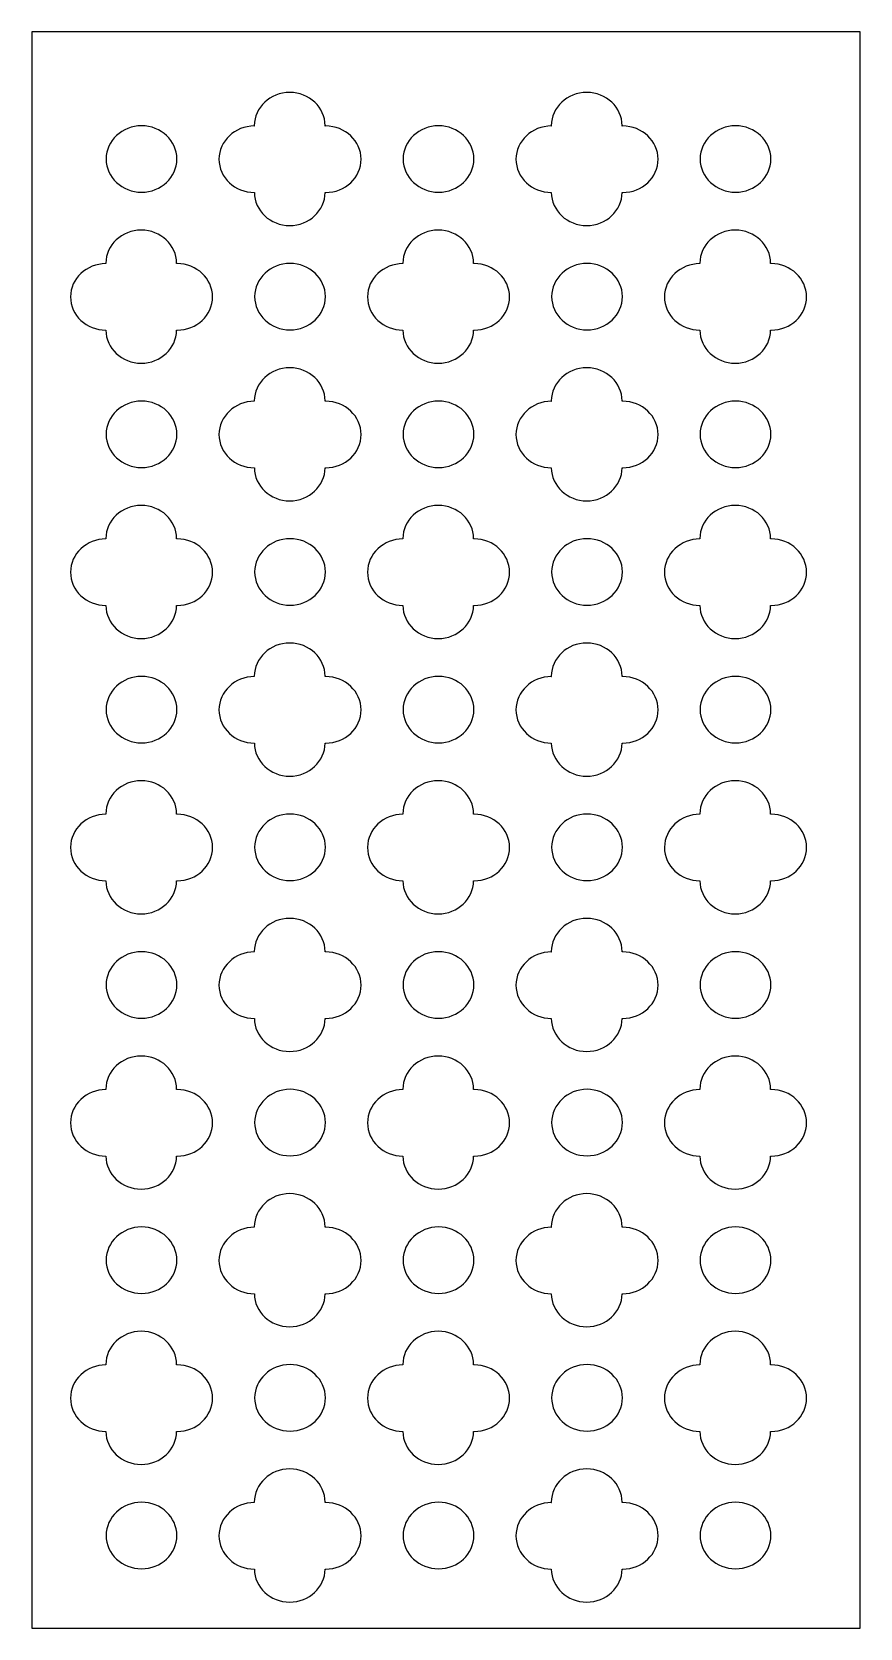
# Model space of a CAD drawing. Header units: centimetres. Extents: x -14.3 to -8.1, y -2.9 to 9.
import ezdxf

# ---------------------------------------------------------------- set-up
doc = ezdxf.new("R2010")
doc.units = ezdxf.units.CM
doc.header["$MEASUREMENT"] = 0
doc.layers.add('layer 1', color=7, linetype='Continuous')

msp = doc.modelspace()

# ---------------------------------------------------------------- linework, layer by layer
at = {"layer": 'layer 1'}
for points, knots in [([(-14.31586, 9.00077), (-14.31586, 9.00077), (-8.13449, 9.00077), (-8.13449, 9.00077), (-8.13449, 9.00077), (-8.13449, 5.02672), (-8.13449, 1.05266), (-8.13449, -2.9214), (-8.13449, -2.9214), (-8.13449, -2.9214), (-14.31586, -2.9214), (-14.31586, -2.9214), (-14.31586, -2.9214), (-14.31586, 1.05266), (-14.31586, 5.02672), (-14.31586, 9.00077)], [0, 0, 0, 0, 0.2, 0.2, 0.2, 0.2, 0.4, 0.4, 0.4, 0.4, 0.6, 0.6, 0.6, 0.6, 1, 1, 1, 1]), ([(-12.91971, 8.04976), (-12.91971, 8.18646), (-12.80123, 8.29793), (-12.65583, 8.29811), (-12.65583, 8.29811), (-12.65584, 8.29892), (-12.65587, 8.29973), (-12.65587, 8.30054), (-12.65587, 8.30054), (-12.65587, 8.43734), (-12.53721, 8.54889), (-12.39166, 8.54889), (-12.39166, 8.54889), (-12.24621, 8.54889), (-12.12755, 8.43734), (-12.12755, 8.30054), (-12.12755, 8.30054), (-12.12755, 8.29971), (-12.12757, 8.29888), (-12.12758, 8.29806), (-12.12758, 8.29806), (-12.12608, 8.29809), (-12.12459, 8.29811), (-12.12309, 8.29811), (-12.12309, 8.29811), (-11.97764, 8.29811), (-11.85898, 8.18656), (-11.85898, 8.04976), (-11.85898, 8.04976), (-11.85898, 7.91291), (-11.97764, 7.80136), (-12.12309, 7.80136), (-12.12309, 7.80136), (-12.12458, 7.80136), (-12.12607, 7.80139), (-12.12756, 7.80141), (-12.12756, 7.80141), (-12.12839, 7.66521), (-12.24671, 7.55443), (-12.39166, 7.55443), (-12.39166, 7.55443), (-12.53669, 7.55443), (-12.655, 7.66519), (-12.65585, 7.80136), (-12.65585, 7.80136), (-12.80124, 7.80155), (-12.91971, 7.91303), (-12.91971, 8.04976)], [0, 0, 0, 0, 0.07692308, 0.07692308, 0.07692308, 0.07692308, 0.15384615, 0.15384615, 0.15384615, 0.15384615, 0.23076923, 0.23076923, 0.23076923, 0.23076923, 0.30769231, 0.30769231, 0.30769231, 0.30769231, 0.38461538, 0.38461538, 0.38461538, 0.38461538, 0.46153846, 0.46153846, 0.46153846, 0.46153846, 0.53846154, 0.53846154, 0.53846154, 0.53846154, 0.61538462, 0.61538462, 0.61538462, 0.61538462, 0.69230769, 0.69230769, 0.69230769, 0.69230769, 0.76923077, 0.76923077, 0.76923077, 0.76923077, 0.84615385, 0.84615385, 0.84615385, 0.84615385, 1, 1, 1, 1]), ([(-10.70279, 8.04976), (-10.70279, 8.18646), (-10.58432, 8.29793), (-10.43892, 8.29811), (-10.43892, 8.29811), (-10.43893, 8.29892), (-10.43895, 8.29973), (-10.43895, 8.30054), (-10.43895, 8.30054), (-10.43895, 8.43734), (-10.32029, 8.54889), (-10.17474, 8.54889), (-10.17474, 8.54889), (-10.02929, 8.54889), (-9.91063, 8.43734), (-9.91063, 8.30054), (-9.91063, 8.30054), (-9.91063, 8.29971), (-9.91066, 8.29888), (-9.91066, 8.29806), (-9.91066, 8.29806), (-9.90917, 8.29809), (-9.90767, 8.29811), (-9.90617, 8.29811), (-9.90617, 8.29811), (-9.76072, 8.29811), (-9.64206, 8.18656), (-9.64206, 8.04976), (-9.64206, 8.04976), (-9.64206, 7.91291), (-9.76072, 7.80136), (-9.90617, 7.80136), (-9.90617, 7.80136), (-9.90767, 7.80136), (-9.90916, 7.80139), (-9.91065, 7.80141), (-9.91065, 7.80141), (-9.91147, 7.66521), (-10.0298, 7.55443), (-10.17474, 7.55443), (-10.17474, 7.55443), (-10.31977, 7.55443), (-10.43808, 7.66519), (-10.43893, 7.80136), (-10.43893, 7.80136), (-10.58432, 7.80155), (-10.70279, 7.91303), (-10.70279, 8.04976)], [0, 0, 0, 0, 0.07692308, 0.07692308, 0.07692308, 0.07692308, 0.15384615, 0.15384615, 0.15384615, 0.15384615, 0.23076923, 0.23076923, 0.23076923, 0.23076923, 0.30769231, 0.30769231, 0.30769231, 0.30769231, 0.38461538, 0.38461538, 0.38461538, 0.38461538, 0.46153846, 0.46153846, 0.46153846, 0.46153846, 0.53846154, 0.53846154, 0.53846154, 0.53846154, 0.61538462, 0.61538462, 0.61538462, 0.61538462, 0.69230769, 0.69230769, 0.69230769, 0.69230769, 0.76923077, 0.76923077, 0.76923077, 0.76923077, 0.84615385, 0.84615385, 0.84615385, 0.84615385, 1, 1, 1, 1]), ([(-13.76196, 8.05169), (-13.76196, 8.18849), (-13.6433, 8.30004), (-13.49775, 8.30004), (-13.49775, 8.30004), (-13.3523, 8.30004), (-13.23364, 8.18849), (-13.23364, 8.05169), (-13.23364, 8.05169), (-13.23364, 7.91484), (-13.3523, 7.80329), (-13.49775, 7.80329), (-13.49775, 7.80329), (-13.6433, 7.80329), (-13.76196, 7.91484), (-13.76196, 8.05169)], [0, 0, 0, 0, 0.2, 0.2, 0.2, 0.2, 0.4, 0.4, 0.4, 0.4, 0.6, 0.6, 0.6, 0.6, 1, 1, 1, 1]), ([(-11.54504, 8.05169), (-11.54504, 8.18849), (-11.42638, 8.30004), (-11.28083, 8.30004), (-11.28083, 8.30004), (-11.13538, 8.30004), (-11.01672, 8.18849), (-11.01672, 8.05169), (-11.01672, 8.05169), (-11.01672, 7.91484), (-11.13538, 7.80329), (-11.28083, 7.80329), (-11.28083, 7.80329), (-11.42638, 7.80329), (-11.54504, 7.91484), (-11.54504, 8.05169)], [0, 0, 0, 0, 0.2, 0.2, 0.2, 0.2, 0.4, 0.4, 0.4, 0.4, 0.6, 0.6, 0.6, 0.6, 1, 1, 1, 1]), ([(-9.32813, 8.05169), (-9.32813, 8.18849), (-9.20947, 8.30004), (-9.06391, 8.30004), (-9.06391, 8.30004), (-8.91847, 8.30004), (-8.7998, 8.18849), (-8.7998, 8.05169), (-8.7998, 8.05169), (-8.7998, 7.91484), (-8.91847, 7.80329), (-9.06391, 7.80329), (-9.06391, 7.80329), (-9.20947, 7.80329), (-9.32813, 7.91484), (-9.32813, 8.05169)], [0, 0, 0, 0, 0.2, 0.2, 0.2, 0.2, 0.4, 0.4, 0.4, 0.4, 0.6, 0.6, 0.6, 0.6, 1, 1, 1, 1]), ([(-14.02816, 7.02157), (-14.02816, 7.15826), (-13.90969, 7.26974), (-13.76429, 7.26992), (-13.76429, 7.26992), (-13.7643, 7.27073), (-13.76433, 7.27154), (-13.76433, 7.27235), (-13.76433, 7.27235), (-13.76433, 7.40915), (-13.64567, 7.5207), (-13.50012, 7.5207), (-13.50012, 7.5207), (-13.35467, 7.5207), (-13.23601, 7.40915), (-13.23601, 7.27235), (-13.23601, 7.27235), (-13.23601, 7.27152), (-13.23603, 7.27069), (-13.23604, 7.26987), (-13.23604, 7.26987), (-13.23454, 7.26989), (-13.23305, 7.26992), (-13.23155, 7.26992), (-13.23155, 7.26992), (-13.0861, 7.26992), (-12.96744, 7.15837), (-12.96744, 7.02157), (-12.96744, 7.02157), (-12.96744, 6.88472), (-13.0861, 6.77316), (-13.23155, 6.77316), (-13.23155, 6.77316), (-13.23304, 6.77316), (-13.23453, 6.7732), (-13.23602, 6.77322), (-13.23602, 6.77322), (-13.23685, 6.63702), (-13.35517, 6.52624), (-13.50012, 6.52624), (-13.50012, 6.52624), (-13.64514, 6.52624), (-13.76346, 6.63699), (-13.76431, 6.77317), (-13.76431, 6.77317), (-13.9097, 6.77335), (-14.02816, 6.88483), (-14.02816, 7.02157)], [0, 0, 0, 0, 0.07692308, 0.07692308, 0.07692308, 0.07692308, 0.15384615, 0.15384615, 0.15384615, 0.15384615, 0.23076923, 0.23076923, 0.23076923, 0.23076923, 0.30769231, 0.30769231, 0.30769231, 0.30769231, 0.38461538, 0.38461538, 0.38461538, 0.38461538, 0.46153846, 0.46153846, 0.46153846, 0.46153846, 0.53846154, 0.53846154, 0.53846154, 0.53846154, 0.61538462, 0.61538462, 0.61538462, 0.61538462, 0.69230769, 0.69230769, 0.69230769, 0.69230769, 0.76923077, 0.76923077, 0.76923077, 0.76923077, 0.84615385, 0.84615385, 0.84615385, 0.84615385, 1, 1, 1, 1]), ([(-11.81125, 7.02157), (-11.81125, 7.15826), (-11.69277, 7.26974), (-11.54738, 7.26992), (-11.54738, 7.26992), (-11.54738, 7.27073), (-11.54741, 7.27154), (-11.54741, 7.27235), (-11.54741, 7.27235), (-11.54741, 7.40915), (-11.42875, 7.5207), (-11.2832, 7.5207), (-11.2832, 7.5207), (-11.13775, 7.5207), (-11.01909, 7.40915), (-11.01909, 7.27235), (-11.01909, 7.27235), (-11.01909, 7.27152), (-11.01912, 7.27069), (-11.01912, 7.26987), (-11.01912, 7.26987), (-11.01762, 7.26989), (-11.01613, 7.26992), (-11.01463, 7.26992), (-11.01463, 7.26992), (-10.86918, 7.26992), (-10.75052, 7.15837), (-10.75052, 7.02157), (-10.75052, 7.02157), (-10.75052, 6.88472), (-10.86918, 6.77316), (-11.01463, 6.77316), (-11.01463, 6.77316), (-11.01613, 6.77316), (-11.01762, 6.7732), (-11.01911, 6.77322), (-11.01911, 6.77322), (-11.01993, 6.63702), (-11.13826, 6.52624), (-11.2832, 6.52624), (-11.2832, 6.52624), (-11.42823, 6.52624), (-11.54654, 6.63699), (-11.54739, 6.77317), (-11.54739, 6.77317), (-11.69278, 6.77335), (-11.81125, 6.88483), (-11.81125, 7.02157)], [0, 0, 0, 0, 0.07692308, 0.07692308, 0.07692308, 0.07692308, 0.15384615, 0.15384615, 0.15384615, 0.15384615, 0.23076923, 0.23076923, 0.23076923, 0.23076923, 0.30769231, 0.30769231, 0.30769231, 0.30769231, 0.38461538, 0.38461538, 0.38461538, 0.38461538, 0.46153846, 0.46153846, 0.46153846, 0.46153846, 0.53846154, 0.53846154, 0.53846154, 0.53846154, 0.61538462, 0.61538462, 0.61538462, 0.61538462, 0.69230769, 0.69230769, 0.69230769, 0.69230769, 0.76923077, 0.76923077, 0.76923077, 0.76923077, 0.84615385, 0.84615385, 0.84615385, 0.84615385, 1, 1, 1, 1]), ([(-9.59433, 7.02157), (-9.59433, 7.15826), (-9.47586, 7.26974), (-9.33046, 7.26992), (-9.33046, 7.26992), (-9.33047, 7.27073), (-9.3305, 7.27154), (-9.3305, 7.27235), (-9.3305, 7.27235), (-9.3305, 7.40915), (-9.21183, 7.5207), (-9.06628, 7.5207), (-9.06628, 7.5207), (-8.92083, 7.5207), (-8.80217, 7.40915), (-8.80217, 7.27235), (-8.80217, 7.27235), (-8.80217, 7.27152), (-8.8022, 7.27069), (-8.80221, 7.26987), (-8.80221, 7.26987), (-8.80071, 7.26989), (-8.79922, 7.26992), (-8.79771, 7.26992), (-8.79771, 7.26992), (-8.65227, 7.26992), (-8.53361, 7.15837), (-8.53361, 7.02157), (-8.53361, 7.02157), (-8.53361, 6.88472), (-8.65227, 6.77316), (-8.79771, 6.77316), (-8.79771, 6.77316), (-8.79921, 6.77316), (-8.8007, 6.7732), (-8.80219, 6.77322), (-8.80219, 6.77322), (-8.80301, 6.63702), (-8.92134, 6.52624), (-9.06628, 6.52624), (-9.06628, 6.52624), (-9.21131, 6.52624), (-9.32962, 6.63699), (-9.33047, 6.77317), (-9.33047, 6.77317), (-9.47586, 6.77335), (-9.59433, 6.88483), (-9.59433, 7.02157)], [0, 0, 0, 0, 0.07692308, 0.07692308, 0.07692308, 0.07692308, 0.15384615, 0.15384615, 0.15384615, 0.15384615, 0.23076923, 0.23076923, 0.23076923, 0.23076923, 0.30769231, 0.30769231, 0.30769231, 0.30769231, 0.38461538, 0.38461538, 0.38461538, 0.38461538, 0.46153846, 0.46153846, 0.46153846, 0.46153846, 0.53846154, 0.53846154, 0.53846154, 0.53846154, 0.61538462, 0.61538462, 0.61538462, 0.61538462, 0.69230769, 0.69230769, 0.69230769, 0.69230769, 0.76923077, 0.76923077, 0.76923077, 0.76923077, 0.84615385, 0.84615385, 0.84615385, 0.84615385, 1, 1, 1, 1]), ([(-12.6535, 7.0235), (-12.6535, 7.1603), (-12.53484, 7.27185), (-12.38929, 7.27185), (-12.38929, 7.27185), (-12.24384, 7.27185), (-12.12518, 7.1603), (-12.12518, 7.0235), (-12.12518, 7.0235), (-12.12518, 6.88665), (-12.24384, 6.77509), (-12.38929, 6.77509), (-12.38929, 6.77509), (-12.53484, 6.77509), (-12.6535, 6.88665), (-12.6535, 7.0235)], [0, 0, 0, 0, 0.2, 0.2, 0.2, 0.2, 0.4, 0.4, 0.4, 0.4, 0.6, 0.6, 0.6, 0.6, 1, 1, 1, 1]), ([(-10.43659, 7.0235), (-10.43659, 7.1603), (-10.31792, 7.27185), (-10.17237, 7.27185), (-10.17237, 7.27185), (-10.02692, 7.27185), (-9.90826, 7.1603), (-9.90826, 7.0235), (-9.90826, 7.0235), (-9.90826, 6.88665), (-10.02692, 6.77509), (-10.17237, 6.77509), (-10.17237, 6.77509), (-10.31792, 6.77509), (-10.43659, 6.88665), (-10.43659, 7.0235)], [0, 0, 0, 0, 0.2, 0.2, 0.2, 0.2, 0.4, 0.4, 0.4, 0.4, 0.6, 0.6, 0.6, 0.6, 1, 1, 1, 1]), ([(-12.91971, 5.99338), (-12.91971, 6.13007), (-12.80123, 6.24154), (-12.65583, 6.24172), (-12.65583, 6.24172), (-12.65584, 6.24253), (-12.65587, 6.24335), (-12.65587, 6.24415), (-12.65587, 6.24415), (-12.65587, 6.38096), (-12.53721, 6.49251), (-12.39166, 6.49251), (-12.39166, 6.49251), (-12.24621, 6.49251), (-12.12755, 6.38096), (-12.12755, 6.24415), (-12.12755, 6.24415), (-12.12755, 6.24332), (-12.12757, 6.24251), (-12.12758, 6.24168), (-12.12758, 6.24168), (-12.12608, 6.2417), (-12.12459, 6.24173), (-12.12309, 6.24173), (-12.12309, 6.24173), (-11.97764, 6.24173), (-11.85898, 6.13018), (-11.85898, 5.99338), (-11.85898, 5.99338), (-11.85898, 5.85652), (-11.97764, 5.74497), (-12.12309, 5.74497), (-12.12309, 5.74497), (-12.12458, 5.74497), (-12.12607, 5.745), (-12.12756, 5.74503), (-12.12756, 5.74503), (-12.12839, 5.60883), (-12.24671, 5.49804), (-12.39166, 5.49804), (-12.39166, 5.49804), (-12.53669, 5.49804), (-12.655, 5.6088), (-12.65585, 5.74498), (-12.65585, 5.74498), (-12.80124, 5.74516), (-12.91971, 5.85664), (-12.91971, 5.99338)], [0, 0, 0, 0, 0.07692308, 0.07692308, 0.07692308, 0.07692308, 0.15384615, 0.15384615, 0.15384615, 0.15384615, 0.23076923, 0.23076923, 0.23076923, 0.23076923, 0.30769231, 0.30769231, 0.30769231, 0.30769231, 0.38461538, 0.38461538, 0.38461538, 0.38461538, 0.46153846, 0.46153846, 0.46153846, 0.46153846, 0.53846154, 0.53846154, 0.53846154, 0.53846154, 0.61538462, 0.61538462, 0.61538462, 0.61538462, 0.69230769, 0.69230769, 0.69230769, 0.69230769, 0.76923077, 0.76923077, 0.76923077, 0.76923077, 0.84615385, 0.84615385, 0.84615385, 0.84615385, 1, 1, 1, 1]), ([(-10.70279, 5.99338), (-10.70279, 6.13007), (-10.58432, 6.24154), (-10.43892, 6.24172), (-10.43892, 6.24172), (-10.43893, 6.24253), (-10.43895, 6.24335), (-10.43895, 6.24415), (-10.43895, 6.24415), (-10.43895, 6.38096), (-10.32029, 6.49251), (-10.17474, 6.49251), (-10.17474, 6.49251), (-10.02929, 6.49251), (-9.91063, 6.38096), (-9.91063, 6.24415), (-9.91063, 6.24415), (-9.91063, 6.24332), (-9.91066, 6.24251), (-9.91066, 6.24168), (-9.91066, 6.24168), (-9.90917, 6.2417), (-9.90767, 6.24173), (-9.90617, 6.24173), (-9.90617, 6.24173), (-9.76072, 6.24173), (-9.64206, 6.13018), (-9.64206, 5.99338), (-9.64206, 5.99338), (-9.64206, 5.85652), (-9.76072, 5.74497), (-9.90617, 5.74497), (-9.90617, 5.74497), (-9.90767, 5.74497), (-9.90916, 5.745), (-9.91065, 5.74503), (-9.91065, 5.74503), (-9.91147, 5.60883), (-10.0298, 5.49804), (-10.17474, 5.49804), (-10.17474, 5.49804), (-10.31977, 5.49804), (-10.43808, 5.6088), (-10.43893, 5.74498), (-10.43893, 5.74498), (-10.58432, 5.74516), (-10.70279, 5.85664), (-10.70279, 5.99338)], [0, 0, 0, 0, 0.07692308, 0.07692308, 0.07692308, 0.07692308, 0.15384615, 0.15384615, 0.15384615, 0.15384615, 0.23076923, 0.23076923, 0.23076923, 0.23076923, 0.30769231, 0.30769231, 0.30769231, 0.30769231, 0.38461538, 0.38461538, 0.38461538, 0.38461538, 0.46153846, 0.46153846, 0.46153846, 0.46153846, 0.53846154, 0.53846154, 0.53846154, 0.53846154, 0.61538462, 0.61538462, 0.61538462, 0.61538462, 0.69230769, 0.69230769, 0.69230769, 0.69230769, 0.76923077, 0.76923077, 0.76923077, 0.76923077, 0.84615385, 0.84615385, 0.84615385, 0.84615385, 1, 1, 1, 1]), ([(-13.76196, 5.9953), (-13.76196, 6.13211), (-13.6433, 6.24366), (-13.49775, 6.24366), (-13.49775, 6.24366), (-13.3523, 6.24366), (-13.23364, 6.13211), (-13.23364, 5.9953), (-13.23364, 5.9953), (-13.23364, 5.85845), (-13.3523, 5.7469), (-13.49775, 5.7469), (-13.49775, 5.7469), (-13.6433, 5.7469), (-13.76196, 5.85845), (-13.76196, 5.9953)], [0, 0, 0, 0, 0.2, 0.2, 0.2, 0.2, 0.4, 0.4, 0.4, 0.4, 0.6, 0.6, 0.6, 0.6, 1, 1, 1, 1]), ([(-11.54504, 5.9953), (-11.54504, 6.13211), (-11.42638, 6.24366), (-11.28083, 6.24366), (-11.28083, 6.24366), (-11.13538, 6.24366), (-11.01672, 6.13211), (-11.01672, 5.9953), (-11.01672, 5.9953), (-11.01672, 5.85845), (-11.13538, 5.7469), (-11.28083, 5.7469), (-11.28083, 5.7469), (-11.42638, 5.7469), (-11.54504, 5.85845), (-11.54504, 5.9953)], [0, 0, 0, 0, 0.2, 0.2, 0.2, 0.2, 0.4, 0.4, 0.4, 0.4, 0.6, 0.6, 0.6, 0.6, 1, 1, 1, 1]), ([(-9.32813, 5.9953), (-9.32813, 6.13211), (-9.20947, 6.24366), (-9.06391, 6.24366), (-9.06391, 6.24366), (-8.91847, 6.24366), (-8.7998, 6.13211), (-8.7998, 5.9953), (-8.7998, 5.9953), (-8.7998, 5.85845), (-8.91847, 5.7469), (-9.06391, 5.7469), (-9.06391, 5.7469), (-9.20947, 5.7469), (-9.32813, 5.85845), (-9.32813, 5.9953)], [0, 0, 0, 0, 0.2, 0.2, 0.2, 0.2, 0.4, 0.4, 0.4, 0.4, 0.6, 0.6, 0.6, 0.6, 1, 1, 1, 1]), ([(-14.02816, 4.96518), (-14.02816, 5.10187), (-13.90969, 5.21336), (-13.76429, 5.21353), (-13.76429, 5.21353), (-13.7643, 5.21434), (-13.76433, 5.21515), (-13.76433, 5.21596), (-13.76433, 5.21596), (-13.76433, 5.35276), (-13.64567, 5.46431), (-13.50012, 5.46431), (-13.50012, 5.46431), (-13.35467, 5.46431), (-13.23601, 5.35276), (-13.23601, 5.21596), (-13.23601, 5.21596), (-13.23601, 5.21513), (-13.23603, 5.21431), (-13.23604, 5.21348), (-13.23604, 5.21348), (-13.23454, 5.21351), (-13.23305, 5.21354), (-13.23155, 5.21354), (-13.23155, 5.21354), (-13.0861, 5.21354), (-12.96744, 5.10198), (-12.96744, 4.96518), (-12.96744, 4.96518), (-12.96744, 4.82833), (-13.0861, 4.71678), (-13.23155, 4.71678), (-13.23155, 4.71678), (-13.23304, 4.71678), (-13.23453, 4.71681), (-13.23602, 4.71683), (-13.23602, 4.71683), (-13.23685, 4.58063), (-13.35517, 4.46985), (-13.50012, 4.46985), (-13.50012, 4.46985), (-13.64514, 4.46985), (-13.76346, 4.58061), (-13.76431, 4.71678), (-13.76431, 4.71678), (-13.9097, 4.71697), (-14.02816, 4.82844), (-14.02816, 4.96518)], [0, 0, 0, 0, 0.07692308, 0.07692308, 0.07692308, 0.07692308, 0.15384615, 0.15384615, 0.15384615, 0.15384615, 0.23076923, 0.23076923, 0.23076923, 0.23076923, 0.30769231, 0.30769231, 0.30769231, 0.30769231, 0.38461538, 0.38461538, 0.38461538, 0.38461538, 0.46153846, 0.46153846, 0.46153846, 0.46153846, 0.53846154, 0.53846154, 0.53846154, 0.53846154, 0.61538462, 0.61538462, 0.61538462, 0.61538462, 0.69230769, 0.69230769, 0.69230769, 0.69230769, 0.76923077, 0.76923077, 0.76923077, 0.76923077, 0.84615385, 0.84615385, 0.84615385, 0.84615385, 1, 1, 1, 1]), ([(-11.81125, 4.96518), (-11.81125, 5.10187), (-11.69277, 5.21336), (-11.54738, 5.21353), (-11.54738, 5.21353), (-11.54738, 5.21434), (-11.54741, 5.21515), (-11.54741, 5.21596), (-11.54741, 5.21596), (-11.54741, 5.35276), (-11.42875, 5.46431), (-11.2832, 5.46431), (-11.2832, 5.46431), (-11.13775, 5.46431), (-11.01909, 5.35276), (-11.01909, 5.21596), (-11.01909, 5.21596), (-11.01909, 5.21513), (-11.01912, 5.21431), (-11.01912, 5.21348), (-11.01912, 5.21348), (-11.01762, 5.21351), (-11.01613, 5.21354), (-11.01463, 5.21354), (-11.01463, 5.21354), (-10.86918, 5.21354), (-10.75052, 5.10198), (-10.75052, 4.96518), (-10.75052, 4.96518), (-10.75052, 4.82833), (-10.86918, 4.71678), (-11.01463, 4.71678), (-11.01463, 4.71678), (-11.01613, 4.71678), (-11.01762, 4.71681), (-11.01911, 4.71683), (-11.01911, 4.71683), (-11.01993, 4.58063), (-11.13826, 4.46985), (-11.2832, 4.46985), (-11.2832, 4.46985), (-11.42823, 4.46985), (-11.54654, 4.58061), (-11.54739, 4.71678), (-11.54739, 4.71678), (-11.69278, 4.71697), (-11.81125, 4.82844), (-11.81125, 4.96518)], [0, 0, 0, 0, 0.07692308, 0.07692308, 0.07692308, 0.07692308, 0.15384615, 0.15384615, 0.15384615, 0.15384615, 0.23076923, 0.23076923, 0.23076923, 0.23076923, 0.30769231, 0.30769231, 0.30769231, 0.30769231, 0.38461538, 0.38461538, 0.38461538, 0.38461538, 0.46153846, 0.46153846, 0.46153846, 0.46153846, 0.53846154, 0.53846154, 0.53846154, 0.53846154, 0.61538462, 0.61538462, 0.61538462, 0.61538462, 0.69230769, 0.69230769, 0.69230769, 0.69230769, 0.76923077, 0.76923077, 0.76923077, 0.76923077, 0.84615385, 0.84615385, 0.84615385, 0.84615385, 1, 1, 1, 1]), ([(-9.59433, 4.96518), (-9.59433, 5.10187), (-9.47586, 5.21336), (-9.33046, 5.21353), (-9.33046, 5.21353), (-9.33047, 5.21434), (-9.3305, 5.21515), (-9.3305, 5.21596), (-9.3305, 5.21596), (-9.3305, 5.35276), (-9.21183, 5.46431), (-9.06628, 5.46431), (-9.06628, 5.46431), (-8.92083, 5.46431), (-8.80217, 5.35276), (-8.80217, 5.21596), (-8.80217, 5.21596), (-8.80217, 5.21513), (-8.8022, 5.21431), (-8.80221, 5.21348), (-8.80221, 5.21348), (-8.80071, 5.21351), (-8.79922, 5.21354), (-8.79771, 5.21354), (-8.79771, 5.21354), (-8.65227, 5.21354), (-8.53361, 5.10198), (-8.53361, 4.96518), (-8.53361, 4.96518), (-8.53361, 4.82833), (-8.65227, 4.71678), (-8.79771, 4.71678), (-8.79771, 4.71678), (-8.79921, 4.71678), (-8.8007, 4.71681), (-8.80219, 4.71683), (-8.80219, 4.71683), (-8.80301, 4.58063), (-8.92134, 4.46985), (-9.06628, 4.46985), (-9.06628, 4.46985), (-9.21131, 4.46985), (-9.32962, 4.58061), (-9.33047, 4.71678), (-9.33047, 4.71678), (-9.47586, 4.71697), (-9.59433, 4.82844), (-9.59433, 4.96518)], [0, 0, 0, 0, 0.07692308, 0.07692308, 0.07692308, 0.07692308, 0.15384615, 0.15384615, 0.15384615, 0.15384615, 0.23076923, 0.23076923, 0.23076923, 0.23076923, 0.30769231, 0.30769231, 0.30769231, 0.30769231, 0.38461538, 0.38461538, 0.38461538, 0.38461538, 0.46153846, 0.46153846, 0.46153846, 0.46153846, 0.53846154, 0.53846154, 0.53846154, 0.53846154, 0.61538462, 0.61538462, 0.61538462, 0.61538462, 0.69230769, 0.69230769, 0.69230769, 0.69230769, 0.76923077, 0.76923077, 0.76923077, 0.76923077, 0.84615385, 0.84615385, 0.84615385, 0.84615385, 1, 1, 1, 1]), ([(-12.6535, 4.96711), (-12.6535, 5.10391), (-12.53484, 5.21546), (-12.38929, 5.21546), (-12.38929, 5.21546), (-12.24384, 5.21546), (-12.12518, 5.10391), (-12.12518, 4.96711), (-12.12518, 4.96711), (-12.12518, 4.83026), (-12.24384, 4.71871), (-12.38929, 4.71871), (-12.38929, 4.71871), (-12.53484, 4.71871), (-12.6535, 4.83026), (-12.6535, 4.96711)], [0, 0, 0, 0, 0.2, 0.2, 0.2, 0.2, 0.4, 0.4, 0.4, 0.4, 0.6, 0.6, 0.6, 0.6, 1, 1, 1, 1]), ([(-10.43659, 4.96711), (-10.43659, 5.10391), (-10.31792, 5.21546), (-10.17237, 5.21546), (-10.17237, 5.21546), (-10.02692, 5.21546), (-9.90826, 5.10391), (-9.90826, 4.96711), (-9.90826, 4.96711), (-9.90826, 4.83026), (-10.02692, 4.71871), (-10.17237, 4.71871), (-10.17237, 4.71871), (-10.31792, 4.71871), (-10.43659, 4.83026), (-10.43659, 4.96711)], [0, 0, 0, 0, 0.2, 0.2, 0.2, 0.2, 0.4, 0.4, 0.4, 0.4, 0.6, 0.6, 0.6, 0.6, 1, 1, 1, 1]), ([(-12.91971, 3.93699), (-12.91971, 4.07368), (-12.80123, 4.18516), (-12.65583, 4.18534), (-12.65583, 4.18534), (-12.65584, 4.18615), (-12.65587, 4.18696), (-12.65587, 4.18777), (-12.65587, 4.18777), (-12.65587, 4.32457), (-12.53721, 4.43612), (-12.39166, 4.43612), (-12.39166, 4.43612), (-12.24621, 4.43612), (-12.12755, 4.32457), (-12.12755, 4.18777), (-12.12755, 4.18777), (-12.12755, 4.18694), (-12.12757, 4.18612), (-12.12758, 4.18529), (-12.12758, 4.18529), (-12.12608, 4.18531), (-12.12459, 4.18534), (-12.12309, 4.18534), (-12.12309, 4.18534), (-11.97764, 4.18534), (-11.85898, 4.07379), (-11.85898, 3.93699), (-11.85898, 3.93699), (-11.85898, 3.80014), (-11.97764, 3.68859), (-12.12309, 3.68859), (-12.12309, 3.68859), (-12.12458, 3.68859), (-12.12607, 3.68861), (-12.12756, 3.68864), (-12.12756, 3.68864), (-12.12839, 3.55244), (-12.24671, 3.44166), (-12.39166, 3.44166), (-12.39166, 3.44166), (-12.53669, 3.44166), (-12.655, 3.55241), (-12.65585, 3.68859), (-12.65585, 3.68859), (-12.80124, 3.68877), (-12.91971, 3.80025), (-12.91971, 3.93699)], [0, 0, 0, 0, 0.07692308, 0.07692308, 0.07692308, 0.07692308, 0.15384615, 0.15384615, 0.15384615, 0.15384615, 0.23076923, 0.23076923, 0.23076923, 0.23076923, 0.30769231, 0.30769231, 0.30769231, 0.30769231, 0.38461538, 0.38461538, 0.38461538, 0.38461538, 0.46153846, 0.46153846, 0.46153846, 0.46153846, 0.53846154, 0.53846154, 0.53846154, 0.53846154, 0.61538462, 0.61538462, 0.61538462, 0.61538462, 0.69230769, 0.69230769, 0.69230769, 0.69230769, 0.76923077, 0.76923077, 0.76923077, 0.76923077, 0.84615385, 0.84615385, 0.84615385, 0.84615385, 1, 1, 1, 1]), ([(-10.70279, 3.93699), (-10.70279, 4.07368), (-10.58432, 4.18516), (-10.43892, 4.18534), (-10.43892, 4.18534), (-10.43893, 4.18615), (-10.43895, 4.18696), (-10.43895, 4.18777), (-10.43895, 4.18777), (-10.43895, 4.32457), (-10.32029, 4.43612), (-10.17474, 4.43612), (-10.17474, 4.43612), (-10.02929, 4.43612), (-9.91063, 4.32457), (-9.91063, 4.18777), (-9.91063, 4.18777), (-9.91063, 4.18694), (-9.91066, 4.18612), (-9.91066, 4.18529), (-9.91066, 4.18529), (-9.90917, 4.18531), (-9.90767, 4.18534), (-9.90617, 4.18534), (-9.90617, 4.18534), (-9.76072, 4.18534), (-9.64206, 4.07379), (-9.64206, 3.93699), (-9.64206, 3.93699), (-9.64206, 3.80014), (-9.76072, 3.68859), (-9.90617, 3.68859), (-9.90617, 3.68859), (-9.90767, 3.68859), (-9.90916, 3.68861), (-9.91065, 3.68864), (-9.91065, 3.68864), (-9.91147, 3.55244), (-10.0298, 3.44166), (-10.17474, 3.44166), (-10.17474, 3.44166), (-10.31977, 3.44166), (-10.43808, 3.55241), (-10.43893, 3.68859), (-10.43893, 3.68859), (-10.58432, 3.68877), (-10.70279, 3.80025), (-10.70279, 3.93699)], [0, 0, 0, 0, 0.07692308, 0.07692308, 0.07692308, 0.07692308, 0.15384615, 0.15384615, 0.15384615, 0.15384615, 0.23076923, 0.23076923, 0.23076923, 0.23076923, 0.30769231, 0.30769231, 0.30769231, 0.30769231, 0.38461538, 0.38461538, 0.38461538, 0.38461538, 0.46153846, 0.46153846, 0.46153846, 0.46153846, 0.53846154, 0.53846154, 0.53846154, 0.53846154, 0.61538462, 0.61538462, 0.61538462, 0.61538462, 0.69230769, 0.69230769, 0.69230769, 0.69230769, 0.76923077, 0.76923077, 0.76923077, 0.76923077, 0.84615385, 0.84615385, 0.84615385, 0.84615385, 1, 1, 1, 1]), ([(-13.76196, 3.93892), (-13.76196, 4.07572), (-13.6433, 4.18727), (-13.49775, 4.18727), (-13.49775, 4.18727), (-13.3523, 4.18727), (-13.23364, 4.07572), (-13.23364, 3.93892), (-13.23364, 3.93892), (-13.23364, 3.80206), (-13.3523, 3.69051), (-13.49775, 3.69051), (-13.49775, 3.69051), (-13.6433, 3.69051), (-13.76196, 3.80206), (-13.76196, 3.93892)], [0, 0, 0, 0, 0.2, 0.2, 0.2, 0.2, 0.4, 0.4, 0.4, 0.4, 0.6, 0.6, 0.6, 0.6, 1, 1, 1, 1]), ([(-11.54504, 3.93892), (-11.54504, 4.07572), (-11.42638, 4.18727), (-11.28083, 4.18727), (-11.28083, 4.18727), (-11.13538, 4.18727), (-11.01672, 4.07572), (-11.01672, 3.93892), (-11.01672, 3.93892), (-11.01672, 3.80206), (-11.13538, 3.69051), (-11.28083, 3.69051), (-11.28083, 3.69051), (-11.42638, 3.69051), (-11.54504, 3.80206), (-11.54504, 3.93892)], [0, 0, 0, 0, 0.2, 0.2, 0.2, 0.2, 0.4, 0.4, 0.4, 0.4, 0.6, 0.6, 0.6, 0.6, 1, 1, 1, 1]), ([(-9.32813, 3.93892), (-9.32813, 4.07572), (-9.20947, 4.18727), (-9.06391, 4.18727), (-9.06391, 4.18727), (-8.91847, 4.18727), (-8.7998, 4.07572), (-8.7998, 3.93892), (-8.7998, 3.93892), (-8.7998, 3.80206), (-8.91847, 3.69051), (-9.06391, 3.69051), (-9.06391, 3.69051), (-9.20947, 3.69051), (-9.32813, 3.80206), (-9.32813, 3.93892)], [0, 0, 0, 0, 0.2, 0.2, 0.2, 0.2, 0.4, 0.4, 0.4, 0.4, 0.6, 0.6, 0.6, 0.6, 1, 1, 1, 1]), ([(-14.02814, 2.9107), (-14.02814, 2.91082), (-14.02813, 2.91095), (-14.02813, 2.91107), (-14.02813, 2.91107), (-14.02813, 2.91108), (-14.02813, 2.91108), (-14.02813, 2.91109), (-14.02813, 2.91109), (-14.02813, 2.91111), (-14.02813, 2.91114), (-14.02813, 2.91116), (-14.02813, 2.91116), (-14.02677, 3.04678), (-13.90885, 3.15697), (-13.76429, 3.15715), (-13.76429, 3.15715), (-13.7643, 3.15796), (-13.76433, 3.15876), (-13.76433, 3.15957), (-13.76433, 3.15957), (-13.76433, 3.29637), (-13.64567, 3.40793), (-13.50012, 3.40793), (-13.50012, 3.40793), (-13.35467, 3.40793), (-13.23601, 3.29637), (-13.23601, 3.15957), (-13.23601, 3.15957), (-13.23601, 3.15874), (-13.23603, 3.15792), (-13.23604, 3.15709), (-13.23604, 3.15709), (-13.23454, 3.15712), (-13.23305, 3.15715), (-13.23155, 3.15715), (-13.23155, 3.15715), (-13.08691, 3.15715), (-12.96879, 3.04684), (-12.96747, 2.91109), (-12.96747, 2.91109), (-12.96747, 2.91107), (-12.96747, 2.91105), (-12.96747, 2.91104), (-12.96747, 2.91104), (-12.96747, 2.91103), (-12.96747, 2.91102), (-12.96747, 2.91101), (-12.96747, 2.91101), (-12.96747, 2.9109), (-12.96747, 2.9108), (-12.96747, 2.9107), (-12.96747, 2.9107), (-12.96746, 2.91006), (-12.96744, 2.90943), (-12.96744, 2.9088), (-12.96744, 2.9088), (-12.96744, 2.77195), (-13.0861, 2.66039), (-13.23155, 2.66039), (-13.23155, 2.66039), (-13.23304, 2.66039), (-13.23453, 2.66043), (-13.23602, 2.66045), (-13.23602, 2.66045), (-13.23685, 2.52425), (-13.35517, 2.41347), (-13.50012, 2.41347), (-13.50012, 2.41347), (-13.64514, 2.41347), (-13.76346, 2.52422), (-13.76431, 2.6604), (-13.76431, 2.6604), (-13.9097, 2.66058), (-14.02816, 2.77206), (-14.02816, 2.9088), (-14.02816, 2.9088), (-14.02816, 2.90943), (-14.02814, 2.91006), (-14.02814, 2.9107)], [0, 0, 0, 0, 0.04761905, 0.04761905, 0.04761905, 0.04761905, 0.0952381, 0.0952381, 0.0952381, 0.0952381, 0.14285714, 0.14285714, 0.14285714, 0.14285714, 0.19047619, 0.19047619, 0.19047619, 0.19047619, 0.23809524, 0.23809524, 0.23809524, 0.23809524, 0.28571429, 0.28571429, 0.28571429, 0.28571429, 0.33333333, 0.33333333, 0.33333333, 0.33333333, 0.38095238, 0.38095238, 0.38095238, 0.38095238, 0.42857143, 0.42857143, 0.42857143, 0.42857143, 0.47619048, 0.47619048, 0.47619048, 0.47619048, 0.52380952, 0.52380952, 0.52380952, 0.52380952, 0.57142857, 0.57142857, 0.57142857, 0.57142857, 0.61904762, 0.61904762, 0.61904762, 0.61904762, 0.66666667, 0.66666667, 0.66666667, 0.66666667, 0.71428571, 0.71428571, 0.71428571, 0.71428571, 0.76190476, 0.76190476, 0.76190476, 0.76190476, 0.80952381, 0.80952381, 0.80952381, 0.80952381, 0.85714286, 0.85714286, 0.85714286, 0.85714286, 0.9047619, 0.9047619, 0.9047619, 0.9047619, 1, 1, 1, 1]), ([(-11.81122, 2.9107), (-11.81122, 2.91078), (-11.81121, 2.91086), (-11.81121, 2.91094), (-11.81121, 2.91094), (-11.81121, 2.91095), (-11.81121, 2.91097), (-11.81121, 2.91098), (-11.81121, 2.91098), (-11.81121, 2.91099), (-11.81121, 2.911), (-11.81121, 2.91101), (-11.81121, 2.91101), (-11.80994, 3.04669), (-11.69198, 3.15697), (-11.54738, 3.15715), (-11.54738, 3.15715), (-11.54738, 3.15796), (-11.54741, 3.15876), (-11.54741, 3.15957), (-11.54741, 3.15957), (-11.54741, 3.29637), (-11.42875, 3.40793), (-11.2832, 3.40793), (-11.2832, 3.40793), (-11.13775, 3.40793), (-11.01909, 3.29637), (-11.01909, 3.15957), (-11.01909, 3.15957), (-11.01909, 3.15874), (-11.01912, 3.15792), (-11.01912, 3.15709), (-11.01912, 3.15709), (-11.01762, 3.15712), (-11.01613, 3.15715), (-11.01463, 3.15715), (-11.01463, 3.15715), (-10.86994, 3.15715), (-10.75178, 3.04675), (-10.75055, 2.91094), (-10.75055, 2.91094), (-10.75055, 2.91093), (-10.75055, 2.91093), (-10.75055, 2.91093), (-10.75055, 2.91093), (-10.75055, 2.91091), (-10.75055, 2.91089), (-10.75055, 2.91088), (-10.75055, 2.91088), (-10.75055, 2.91082), (-10.75055, 2.91076), (-10.75055, 2.9107), (-10.75055, 2.9107), (-10.75054, 2.91006), (-10.75052, 2.90943), (-10.75052, 2.9088), (-10.75052, 2.9088), (-10.75052, 2.77195), (-10.86918, 2.66039), (-11.01463, 2.66039), (-11.01463, 2.66039), (-11.01613, 2.66039), (-11.01762, 2.66043), (-11.01911, 2.66045), (-11.01911, 2.66045), (-11.01993, 2.52425), (-11.13826, 2.41347), (-11.2832, 2.41347), (-11.2832, 2.41347), (-11.42823, 2.41347), (-11.54654, 2.52422), (-11.54739, 2.6604), (-11.54739, 2.6604), (-11.69278, 2.66058), (-11.81125, 2.77206), (-11.81125, 2.9088), (-11.81125, 2.9088), (-11.81125, 2.90943), (-11.81122, 2.91006), (-11.81122, 2.9107)], [0, 0, 0, 0, 0.04761905, 0.04761905, 0.04761905, 0.04761905, 0.0952381, 0.0952381, 0.0952381, 0.0952381, 0.14285714, 0.14285714, 0.14285714, 0.14285714, 0.19047619, 0.19047619, 0.19047619, 0.19047619, 0.23809524, 0.23809524, 0.23809524, 0.23809524, 0.28571429, 0.28571429, 0.28571429, 0.28571429, 0.33333333, 0.33333333, 0.33333333, 0.33333333, 0.38095238, 0.38095238, 0.38095238, 0.38095238, 0.42857143, 0.42857143, 0.42857143, 0.42857143, 0.47619048, 0.47619048, 0.47619048, 0.47619048, 0.52380952, 0.52380952, 0.52380952, 0.52380952, 0.57142857, 0.57142857, 0.57142857, 0.57142857, 0.61904762, 0.61904762, 0.61904762, 0.61904762, 0.66666667, 0.66666667, 0.66666667, 0.66666667, 0.71428571, 0.71428571, 0.71428571, 0.71428571, 0.76190476, 0.76190476, 0.76190476, 0.76190476, 0.80952381, 0.80952381, 0.80952381, 0.80952381, 0.85714286, 0.85714286, 0.85714286, 0.85714286, 0.9047619, 0.9047619, 0.9047619, 0.9047619, 1, 1, 1, 1]), ([(-9.5943, 2.9107), (-9.5943, 2.91073), (-9.5943, 2.91077), (-9.5943, 2.91081), (-9.5943, 2.91081), (-9.5943, 2.91082), (-9.5943, 2.91084), (-9.5943, 2.91086), (-9.5943, 2.91086), (-9.5943, 2.91086), (-9.5943, 2.91087), (-9.5943, 2.91087), (-9.5943, 2.91087), (-9.59311, 3.04661), (-9.47512, 3.15697), (-9.33046, 3.15715), (-9.33046, 3.15715), (-9.33047, 3.15796), (-9.3305, 3.15876), (-9.3305, 3.15957), (-9.3305, 3.15957), (-9.3305, 3.29637), (-9.21183, 3.40793), (-9.06628, 3.40793), (-9.06628, 3.40793), (-8.92083, 3.40793), (-8.80217, 3.29637), (-8.80217, 3.15957), (-8.80217, 3.15957), (-8.80217, 3.15874), (-8.8022, 3.15792), (-8.80221, 3.15709), (-8.80221, 3.15709), (-8.80071, 3.15712), (-8.79922, 3.15715), (-8.79771, 3.15715), (-8.79771, 3.15715), (-8.65299, 3.15715), (-8.5348, 3.0467), (-8.53364, 2.91082), (-8.53364, 2.91082), (-8.53364, 2.91081), (-8.53364, 2.9108), (-8.53364, 2.91078), (-8.53364, 2.91078), (-8.53364, 2.91077), (-8.53364, 2.91076), (-8.53364, 2.91075), (-8.53364, 2.91075), (-8.53364, 2.91073), (-8.53363, 2.91071), (-8.53363, 2.9107), (-8.53363, 2.9107), (-8.53362, 2.91006), (-8.53361, 2.90943), (-8.53361, 2.9088), (-8.53361, 2.9088), (-8.53361, 2.77195), (-8.65227, 2.66039), (-8.79771, 2.66039), (-8.79771, 2.66039), (-8.79921, 2.66039), (-8.8007, 2.66043), (-8.80219, 2.66045), (-8.80219, 2.66045), (-8.80301, 2.52425), (-8.92134, 2.41347), (-9.06628, 2.41347), (-9.06628, 2.41347), (-9.21131, 2.41347), (-9.32962, 2.52422), (-9.33047, 2.6604), (-9.33047, 2.6604), (-9.47586, 2.66058), (-9.59433, 2.77206), (-9.59433, 2.9088), (-9.59433, 2.9088), (-9.59433, 2.90943), (-9.59431, 2.91006), (-9.5943, 2.9107)], [0, 0, 0, 0, 0.04761905, 0.04761905, 0.04761905, 0.04761905, 0.0952381, 0.0952381, 0.0952381, 0.0952381, 0.14285714, 0.14285714, 0.14285714, 0.14285714, 0.19047619, 0.19047619, 0.19047619, 0.19047619, 0.23809524, 0.23809524, 0.23809524, 0.23809524, 0.28571429, 0.28571429, 0.28571429, 0.28571429, 0.33333333, 0.33333333, 0.33333333, 0.33333333, 0.38095238, 0.38095238, 0.38095238, 0.38095238, 0.42857143, 0.42857143, 0.42857143, 0.42857143, 0.47619048, 0.47619048, 0.47619048, 0.47619048, 0.52380952, 0.52380952, 0.52380952, 0.52380952, 0.57142857, 0.57142857, 0.57142857, 0.57142857, 0.61904762, 0.61904762, 0.61904762, 0.61904762, 0.66666667, 0.66666667, 0.66666667, 0.66666667, 0.71428571, 0.71428571, 0.71428571, 0.71428571, 0.76190476, 0.76190476, 0.76190476, 0.76190476, 0.80952381, 0.80952381, 0.80952381, 0.80952381, 0.85714286, 0.85714286, 0.85714286, 0.85714286, 0.9047619, 0.9047619, 0.9047619, 0.9047619, 1, 1, 1, 1]), ([(-12.6535, 2.9107), (-12.6535, 2.91071), (-12.6535, 2.91071), (-12.6535, 2.91072), (-12.6535, 2.91072), (-12.6535, 2.91081), (-12.6535, 2.9109), (-12.6535, 2.91099), (-12.6535, 2.91099), (-12.6535, 2.911), (-12.6535, 2.91101), (-12.6535, 2.91102), (-12.6535, 2.91102), (-12.6535, 2.91104), (-12.6535, 2.91105), (-12.6535, 2.91107), (-12.6535, 2.91107), (-12.6533, 3.04771), (-12.53472, 3.15908), (-12.38929, 3.15908), (-12.38929, 3.15908), (-12.24395, 3.15908), (-12.12537, 3.0477), (-12.12519, 2.91103), (-12.12519, 2.91103), (-12.12519, 2.91102), (-12.12519, 2.91101), (-12.12519, 2.911), (-12.12519, 2.911), (-12.12519, 2.91098), (-12.12518, 2.91097), (-12.12518, 2.91096), (-12.12518, 2.91096), (-12.12518, 2.91088), (-12.12518, 2.9108), (-12.12518, 2.91072), (-12.12518, 2.91072), (-12.12518, 2.91071), (-12.12518, 2.91071), (-12.12518, 2.9107), (-12.12518, 2.9107), (-12.1252, 2.77386), (-12.24385, 2.66232), (-12.38929, 2.66232), (-12.38929, 2.66232), (-12.53483, 2.66232), (-12.65349, 2.77386), (-12.6535, 2.9107)], [0, 0, 0, 0, 0.07692308, 0.07692308, 0.07692308, 0.07692308, 0.15384615, 0.15384615, 0.15384615, 0.15384615, 0.23076923, 0.23076923, 0.23076923, 0.23076923, 0.30769231, 0.30769231, 0.30769231, 0.30769231, 0.38461538, 0.38461538, 0.38461538, 0.38461538, 0.46153846, 0.46153846, 0.46153846, 0.46153846, 0.53846154, 0.53846154, 0.53846154, 0.53846154, 0.61538462, 0.61538462, 0.61538462, 0.61538462, 0.69230769, 0.69230769, 0.69230769, 0.69230769, 0.76923077, 0.76923077, 0.76923077, 0.76923077, 0.84615385, 0.84615385, 0.84615385, 0.84615385, 1, 1, 1, 1]), ([(-10.43659, 2.9107), (-10.43659, 2.91071), (-10.43659, 2.91071), (-10.43659, 2.91072), (-10.43659, 2.91072), (-10.43659, 2.91077), (-10.43659, 2.91081), (-10.43659, 2.91086), (-10.43659, 2.91086), (-10.43658, 2.91088), (-10.43659, 2.91089), (-10.43659, 2.91091), (-10.43659, 2.91091), (-10.43659, 2.91091), (-10.43659, 2.91092), (-10.43659, 2.91092), (-10.43659, 2.91092), (-10.43647, 3.04763), (-10.31786, 3.15908), (-10.17237, 3.15908), (-10.17237, 3.15908), (-10.02699, 3.15908), (-9.90837, 3.04762), (-9.90827, 2.91089), (-9.90827, 2.91089), (-9.90827, 2.91088), (-9.90827, 2.91088), (-9.90827, 2.91088), (-9.90827, 2.91088), (-9.90827, 2.91086), (-9.90826, 2.91085), (-9.90826, 2.91083), (-9.90826, 2.91083), (-9.90826, 2.91079), (-9.90826, 2.91076), (-9.90826, 2.91072), (-9.90826, 2.91072), (-9.90826, 2.91071), (-9.90826, 2.91071), (-9.90826, 2.9107), (-9.90826, 2.9107), (-9.90828, 2.77386), (-10.02694, 2.66232), (-10.17237, 2.66232), (-10.17237, 2.66232), (-10.31791, 2.66232), (-10.43657, 2.77386), (-10.43659, 2.9107)], [0, 0, 0, 0, 0.07692308, 0.07692308, 0.07692308, 0.07692308, 0.15384615, 0.15384615, 0.15384615, 0.15384615, 0.23076923, 0.23076923, 0.23076923, 0.23076923, 0.30769231, 0.30769231, 0.30769231, 0.30769231, 0.38461538, 0.38461538, 0.38461538, 0.38461538, 0.46153846, 0.46153846, 0.46153846, 0.46153846, 0.53846154, 0.53846154, 0.53846154, 0.53846154, 0.61538462, 0.61538462, 0.61538462, 0.61538462, 0.69230769, 0.69230769, 0.69230769, 0.69230769, 0.76923077, 0.76923077, 0.76923077, 0.76923077, 0.84615385, 0.84615385, 0.84615385, 0.84615385, 1, 1, 1, 1]), ([(-12.91971, 1.8806), (-12.91971, 2.0173), (-12.80123, 2.12878), (-12.65583, 2.12896), (-12.65583, 2.12896), (-12.65584, 2.12977), (-12.65587, 2.13057), (-12.65587, 2.13138), (-12.65587, 2.13138), (-12.65587, 2.26818), (-12.53721, 2.37973), (-12.39166, 2.37973), (-12.39166, 2.37973), (-12.24621, 2.37973), (-12.12755, 2.26818), (-12.12755, 2.13138), (-12.12755, 2.13138), (-12.12755, 2.13056), (-12.12757, 2.12973), (-12.12758, 2.12891), (-12.12758, 2.12891), (-12.12608, 2.12893), (-12.12459, 2.12896), (-12.12309, 2.12896), (-12.12309, 2.12896), (-11.97764, 2.12896), (-11.85898, 2.0174), (-11.85898, 1.8806), (-11.85898, 1.8806), (-11.85898, 1.74376), (-11.97764, 1.6322), (-12.12309, 1.6322), (-12.12309, 1.6322), (-12.12458, 1.6322), (-12.12607, 1.63223), (-12.12756, 1.63225), (-12.12756, 1.63225), (-12.12839, 1.49606), (-12.24671, 1.38528), (-12.39166, 1.38528), (-12.39166, 1.38528), (-12.53669, 1.38528), (-12.655, 1.49603), (-12.65585, 1.6322), (-12.65585, 1.6322), (-12.80124, 1.63239), (-12.91971, 1.74387), (-12.91971, 1.8806)], [0, 0, 0, 0, 0.07692308, 0.07692308, 0.07692308, 0.07692308, 0.15384615, 0.15384615, 0.15384615, 0.15384615, 0.23076923, 0.23076923, 0.23076923, 0.23076923, 0.30769231, 0.30769231, 0.30769231, 0.30769231, 0.38461538, 0.38461538, 0.38461538, 0.38461538, 0.46153846, 0.46153846, 0.46153846, 0.46153846, 0.53846154, 0.53846154, 0.53846154, 0.53846154, 0.61538462, 0.61538462, 0.61538462, 0.61538462, 0.69230769, 0.69230769, 0.69230769, 0.69230769, 0.76923077, 0.76923077, 0.76923077, 0.76923077, 0.84615385, 0.84615385, 0.84615385, 0.84615385, 1, 1, 1, 1]), ([(-10.70279, 1.8806), (-10.70279, 2.0173), (-10.58432, 2.12878), (-10.43892, 2.12896), (-10.43892, 2.12896), (-10.43893, 2.12977), (-10.43895, 2.13057), (-10.43895, 2.13138), (-10.43895, 2.13138), (-10.43895, 2.26818), (-10.32029, 2.37973), (-10.17474, 2.37973), (-10.17474, 2.37973), (-10.02929, 2.37973), (-9.91063, 2.26818), (-9.91063, 2.13138), (-9.91063, 2.13138), (-9.91063, 2.13056), (-9.91066, 2.12973), (-9.91066, 2.12891), (-9.91066, 2.12891), (-9.90917, 2.12893), (-9.90767, 2.12896), (-9.90617, 2.12896), (-9.90617, 2.12896), (-9.76072, 2.12896), (-9.64206, 2.0174), (-9.64206, 1.8806), (-9.64206, 1.8806), (-9.64206, 1.74376), (-9.76072, 1.6322), (-9.90617, 1.6322), (-9.90617, 1.6322), (-9.90767, 1.6322), (-9.90916, 1.63223), (-9.91065, 1.63225), (-9.91065, 1.63225), (-9.91147, 1.49606), (-10.0298, 1.38528), (-10.17474, 1.38528), (-10.17474, 1.38528), (-10.31977, 1.38528), (-10.43808, 1.49603), (-10.43893, 1.6322), (-10.43893, 1.6322), (-10.58432, 1.63239), (-10.70279, 1.74387), (-10.70279, 1.8806)], [0, 0, 0, 0, 0.07692308, 0.07692308, 0.07692308, 0.07692308, 0.15384615, 0.15384615, 0.15384615, 0.15384615, 0.23076923, 0.23076923, 0.23076923, 0.23076923, 0.30769231, 0.30769231, 0.30769231, 0.30769231, 0.38461538, 0.38461538, 0.38461538, 0.38461538, 0.46153846, 0.46153846, 0.46153846, 0.46153846, 0.53846154, 0.53846154, 0.53846154, 0.53846154, 0.61538462, 0.61538462, 0.61538462, 0.61538462, 0.69230769, 0.69230769, 0.69230769, 0.69230769, 0.76923077, 0.76923077, 0.76923077, 0.76923077, 0.84615385, 0.84615385, 0.84615385, 0.84615385, 1, 1, 1, 1]), ([(-13.76196, 1.88253), (-13.76196, 2.01933), (-13.6433, 2.13088), (-13.49775, 2.13088), (-13.49775, 2.13088), (-13.3523, 2.13088), (-13.23364, 2.01933), (-13.23364, 1.88253), (-13.23364, 1.88253), (-13.23364, 1.74568), (-13.3523, 1.63413), (-13.49775, 1.63413), (-13.49775, 1.63413), (-13.6433, 1.63413), (-13.76196, 1.74568), (-13.76196, 1.88253)], [0, 0, 0, 0, 0.2, 0.2, 0.2, 0.2, 0.4, 0.4, 0.4, 0.4, 0.6, 0.6, 0.6, 0.6, 1, 1, 1, 1]), ([(-11.54504, 1.88253), (-11.54504, 2.01933), (-11.42638, 2.13088), (-11.28083, 2.13088), (-11.28083, 2.13088), (-11.13538, 2.13088), (-11.01672, 2.01933), (-11.01672, 1.88253), (-11.01672, 1.88253), (-11.01672, 1.74568), (-11.13538, 1.63413), (-11.28083, 1.63413), (-11.28083, 1.63413), (-11.42638, 1.63413), (-11.54504, 1.74568), (-11.54504, 1.88253)], [0, 0, 0, 0, 0.2, 0.2, 0.2, 0.2, 0.4, 0.4, 0.4, 0.4, 0.6, 0.6, 0.6, 0.6, 1, 1, 1, 1]), ([(-9.32813, 1.88253), (-9.32813, 2.01933), (-9.20947, 2.13088), (-9.06391, 2.13088), (-9.06391, 2.13088), (-8.91847, 2.13088), (-8.7998, 2.01933), (-8.7998, 1.88253), (-8.7998, 1.88253), (-8.7998, 1.74568), (-8.91847, 1.63413), (-9.06391, 1.63413), (-9.06391, 1.63413), (-9.20947, 1.63413), (-9.32813, 1.74568), (-9.32813, 1.88253)], [0, 0, 0, 0, 0.2, 0.2, 0.2, 0.2, 0.4, 0.4, 0.4, 0.4, 0.6, 0.6, 0.6, 0.6, 1, 1, 1, 1]), ([(-14.02816, 0.85241), (-14.02816, 0.9891), (-13.90969, 1.10058), (-13.76429, 1.10076), (-13.76429, 1.10076), (-13.7643, 1.10157), (-13.76433, 1.10238), (-13.76433, 1.10319), (-13.76433, 1.10319), (-13.76433, 1.23999), (-13.64567, 1.35154), (-13.50012, 1.35154), (-13.50012, 1.35154), (-13.35467, 1.35154), (-13.23601, 1.23999), (-13.23601, 1.10319), (-13.23601, 1.10319), (-13.23601, 1.10236), (-13.23603, 1.10154), (-13.23604, 1.10071), (-13.23604, 1.10071), (-13.23454, 1.10073), (-13.23305, 1.10077), (-13.23155, 1.10077), (-13.23155, 1.10077), (-13.0861, 1.10077), (-12.96744, 0.98921), (-12.96744, 0.85241), (-12.96744, 0.85241), (-12.96744, 0.71556), (-13.0861, 0.60401), (-13.23155, 0.60401), (-13.23155, 0.60401), (-13.23304, 0.60401), (-13.23453, 0.60404), (-13.23602, 0.60406), (-13.23602, 0.60406), (-13.23685, 0.46786), (-13.35517, 0.35708), (-13.50012, 0.35708), (-13.50012, 0.35708), (-13.64514, 0.35708), (-13.76346, 0.46784), (-13.76431, 0.60401), (-13.76431, 0.60401), (-13.9097, 0.6042), (-14.02816, 0.71567), (-14.02816, 0.85241)], [0, 0, 0, 0, 0.07692308, 0.07692308, 0.07692308, 0.07692308, 0.15384615, 0.15384615, 0.15384615, 0.15384615, 0.23076923, 0.23076923, 0.23076923, 0.23076923, 0.30769231, 0.30769231, 0.30769231, 0.30769231, 0.38461538, 0.38461538, 0.38461538, 0.38461538, 0.46153846, 0.46153846, 0.46153846, 0.46153846, 0.53846154, 0.53846154, 0.53846154, 0.53846154, 0.61538462, 0.61538462, 0.61538462, 0.61538462, 0.69230769, 0.69230769, 0.69230769, 0.69230769, 0.76923077, 0.76923077, 0.76923077, 0.76923077, 0.84615385, 0.84615385, 0.84615385, 0.84615385, 1, 1, 1, 1]), ([(-11.81125, 0.85241), (-11.81125, 0.9891), (-11.69277, 1.10058), (-11.54738, 1.10076), (-11.54738, 1.10076), (-11.54738, 1.10157), (-11.54741, 1.10238), (-11.54741, 1.10319), (-11.54741, 1.10319), (-11.54741, 1.23999), (-11.42875, 1.35154), (-11.2832, 1.35154), (-11.2832, 1.35154), (-11.13775, 1.35154), (-11.01909, 1.23999), (-11.01909, 1.10319), (-11.01909, 1.10319), (-11.01909, 1.10236), (-11.01912, 1.10154), (-11.01912, 1.10071), (-11.01912, 1.10071), (-11.01762, 1.10073), (-11.01613, 1.10077), (-11.01463, 1.10077), (-11.01463, 1.10077), (-10.86918, 1.10077), (-10.75052, 0.98921), (-10.75052, 0.85241), (-10.75052, 0.85241), (-10.75052, 0.71556), (-10.86918, 0.60401), (-11.01463, 0.60401), (-11.01463, 0.60401), (-11.01613, 0.60401), (-11.01762, 0.60404), (-11.01911, 0.60406), (-11.01911, 0.60406), (-11.01993, 0.46786), (-11.13826, 0.35708), (-11.2832, 0.35708), (-11.2832, 0.35708), (-11.42823, 0.35708), (-11.54654, 0.46784), (-11.54739, 0.60401), (-11.54739, 0.60401), (-11.69278, 0.6042), (-11.81125, 0.71567), (-11.81125, 0.85241)], [0, 0, 0, 0, 0.07692308, 0.07692308, 0.07692308, 0.07692308, 0.15384615, 0.15384615, 0.15384615, 0.15384615, 0.23076923, 0.23076923, 0.23076923, 0.23076923, 0.30769231, 0.30769231, 0.30769231, 0.30769231, 0.38461538, 0.38461538, 0.38461538, 0.38461538, 0.46153846, 0.46153846, 0.46153846, 0.46153846, 0.53846154, 0.53846154, 0.53846154, 0.53846154, 0.61538462, 0.61538462, 0.61538462, 0.61538462, 0.69230769, 0.69230769, 0.69230769, 0.69230769, 0.76923077, 0.76923077, 0.76923077, 0.76923077, 0.84615385, 0.84615385, 0.84615385, 0.84615385, 1, 1, 1, 1]), ([(-9.59433, 0.85241), (-9.59433, 0.9891), (-9.47586, 1.10058), (-9.33046, 1.10076), (-9.33046, 1.10076), (-9.33047, 1.10157), (-9.3305, 1.10238), (-9.3305, 1.10319), (-9.3305, 1.10319), (-9.3305, 1.23999), (-9.21183, 1.35154), (-9.06628, 1.35154), (-9.06628, 1.35154), (-8.92083, 1.35154), (-8.80217, 1.23999), (-8.80217, 1.10319), (-8.80217, 1.10319), (-8.80217, 1.10236), (-8.8022, 1.10154), (-8.80221, 1.10071), (-8.80221, 1.10071), (-8.80071, 1.10073), (-8.79922, 1.10077), (-8.79771, 1.10077), (-8.79771, 1.10077), (-8.65227, 1.10077), (-8.53361, 0.98921), (-8.53361, 0.85241), (-8.53361, 0.85241), (-8.53361, 0.71556), (-8.65227, 0.60401), (-8.79771, 0.60401), (-8.79771, 0.60401), (-8.79921, 0.60401), (-8.8007, 0.60404), (-8.80219, 0.60406), (-8.80219, 0.60406), (-8.80301, 0.46786), (-8.92134, 0.35708), (-9.06628, 0.35708), (-9.06628, 0.35708), (-9.21131, 0.35708), (-9.32962, 0.46784), (-9.33047, 0.60401), (-9.33047, 0.60401), (-9.47586, 0.6042), (-9.59433, 0.71567), (-9.59433, 0.85241)], [0, 0, 0, 0, 0.07692308, 0.07692308, 0.07692308, 0.07692308, 0.15384615, 0.15384615, 0.15384615, 0.15384615, 0.23076923, 0.23076923, 0.23076923, 0.23076923, 0.30769231, 0.30769231, 0.30769231, 0.30769231, 0.38461538, 0.38461538, 0.38461538, 0.38461538, 0.46153846, 0.46153846, 0.46153846, 0.46153846, 0.53846154, 0.53846154, 0.53846154, 0.53846154, 0.61538462, 0.61538462, 0.61538462, 0.61538462, 0.69230769, 0.69230769, 0.69230769, 0.69230769, 0.76923077, 0.76923077, 0.76923077, 0.76923077, 0.84615385, 0.84615385, 0.84615385, 0.84615385, 1, 1, 1, 1]), ([(-12.6535, 0.85434), (-12.6535, 0.99114), (-12.53484, 1.10269), (-12.38929, 1.10269), (-12.38929, 1.10269), (-12.24384, 1.10269), (-12.12518, 0.99114), (-12.12518, 0.85434), (-12.12518, 0.85434), (-12.12518, 0.71749), (-12.24384, 0.60593), (-12.38929, 0.60593), (-12.38929, 0.60593), (-12.53484, 0.60593), (-12.6535, 0.71749), (-12.6535, 0.85434)], [0, 0, 0, 0, 0.2, 0.2, 0.2, 0.2, 0.4, 0.4, 0.4, 0.4, 0.6, 0.6, 0.6, 0.6, 1, 1, 1, 1]), ([(-10.43659, 0.85434), (-10.43659, 0.99114), (-10.31792, 1.10269), (-10.17237, 1.10269), (-10.17237, 1.10269), (-10.02692, 1.10269), (-9.90826, 0.99114), (-9.90826, 0.85434), (-9.90826, 0.85434), (-9.90826, 0.71749), (-10.02692, 0.60593), (-10.17237, 0.60593), (-10.17237, 0.60593), (-10.31792, 0.60593), (-10.43659, 0.71749), (-10.43659, 0.85434)], [0, 0, 0, 0, 0.2, 0.2, 0.2, 0.2, 0.4, 0.4, 0.4, 0.4, 0.6, 0.6, 0.6, 0.6, 1, 1, 1, 1]), ([(-12.91971, -0.17578), (-12.91971, -0.03909), (-12.80123, 0.07239), (-12.65583, 0.07257), (-12.65583, 0.07257), (-12.65584, 0.07338), (-12.65587, 0.07418), (-12.65587, 0.07499), (-12.65587, 0.07499), (-12.65587, 0.2118), (-12.53721, 0.32335), (-12.39166, 0.32335), (-12.39166, 0.32335), (-12.24621, 0.32335), (-12.12755, 0.2118), (-12.12755, 0.07499), (-12.12755, 0.07499), (-12.12755, 0.07417), (-12.12757, 0.07334), (-12.12758, 0.07252), (-12.12758, 0.07252), (-12.12608, 0.07255), (-12.12459, 0.07258), (-12.12309, 0.07258), (-12.12309, 0.07258), (-11.97764, 0.07258), (-11.85898, -0.03898), (-11.85898, -0.17578), (-11.85898, -0.17578), (-11.85898, -0.31263), (-11.97764, -0.42418), (-12.12309, -0.42418), (-12.12309, -0.42418), (-12.12458, -0.42418), (-12.12607, -0.42415), (-12.12756, -0.42413), (-12.12756, -0.42413), (-12.12839, -0.56033), (-12.24671, -0.67111), (-12.39166, -0.67111), (-12.39166, -0.67111), (-12.53669, -0.67111), (-12.655, -0.56036), (-12.65585, -0.42418), (-12.65585, -0.42418), (-12.80124, -0.42399), (-12.91971, -0.31252), (-12.91971, -0.17578)], [0, 0, 0, 0, 0.07692308, 0.07692308, 0.07692308, 0.07692308, 0.15384615, 0.15384615, 0.15384615, 0.15384615, 0.23076923, 0.23076923, 0.23076923, 0.23076923, 0.30769231, 0.30769231, 0.30769231, 0.30769231, 0.38461538, 0.38461538, 0.38461538, 0.38461538, 0.46153846, 0.46153846, 0.46153846, 0.46153846, 0.53846154, 0.53846154, 0.53846154, 0.53846154, 0.61538462, 0.61538462, 0.61538462, 0.61538462, 0.69230769, 0.69230769, 0.69230769, 0.69230769, 0.76923077, 0.76923077, 0.76923077, 0.76923077, 0.84615385, 0.84615385, 0.84615385, 0.84615385, 1, 1, 1, 1]), ([(-10.70279, -0.17578), (-10.70279, -0.03909), (-10.58432, 0.07239), (-10.43892, 0.07257), (-10.43892, 0.07257), (-10.43893, 0.07338), (-10.43895, 0.07418), (-10.43895, 0.07499), (-10.43895, 0.07499), (-10.43895, 0.2118), (-10.32029, 0.32335), (-10.17474, 0.32335), (-10.17474, 0.32335), (-10.02929, 0.32335), (-9.91063, 0.2118), (-9.91063, 0.07499), (-9.91063, 0.07499), (-9.91063, 0.07417), (-9.91066, 0.07334), (-9.91066, 0.07252), (-9.91066, 0.07252), (-9.90917, 0.07255), (-9.90767, 0.07258), (-9.90617, 0.07258), (-9.90617, 0.07258), (-9.76072, 0.07258), (-9.64206, -0.03898), (-9.64206, -0.17578), (-9.64206, -0.17578), (-9.64206, -0.31263), (-9.76072, -0.42418), (-9.90617, -0.42418), (-9.90617, -0.42418), (-9.90767, -0.42418), (-9.90916, -0.42415), (-9.91065, -0.42413), (-9.91065, -0.42413), (-9.91147, -0.56033), (-10.0298, -0.67111), (-10.17474, -0.67111), (-10.17474, -0.67111), (-10.31977, -0.67111), (-10.43808, -0.56036), (-10.43893, -0.42418), (-10.43893, -0.42418), (-10.58432, -0.42399), (-10.70279, -0.31252), (-10.70279, -0.17578)], [0, 0, 0, 0, 0.07692308, 0.07692308, 0.07692308, 0.07692308, 0.15384615, 0.15384615, 0.15384615, 0.15384615, 0.23076923, 0.23076923, 0.23076923, 0.23076923, 0.30769231, 0.30769231, 0.30769231, 0.30769231, 0.38461538, 0.38461538, 0.38461538, 0.38461538, 0.46153846, 0.46153846, 0.46153846, 0.46153846, 0.53846154, 0.53846154, 0.53846154, 0.53846154, 0.61538462, 0.61538462, 0.61538462, 0.61538462, 0.69230769, 0.69230769, 0.69230769, 0.69230769, 0.76923077, 0.76923077, 0.76923077, 0.76923077, 0.84615385, 0.84615385, 0.84615385, 0.84615385, 1, 1, 1, 1]), ([(-13.76196, -0.17386), (-13.76196, -0.03706), (-13.6433, 0.0745), (-13.49775, 0.0745), (-13.49775, 0.0745), (-13.3523, 0.0745), (-13.23364, -0.03706), (-13.23364, -0.17386), (-13.23364, -0.17386), (-13.23364, -0.31071), (-13.3523, -0.42226), (-13.49775, -0.42226), (-13.49775, -0.42226), (-13.6433, -0.42226), (-13.76196, -0.31071), (-13.76196, -0.17386)], [0, 0, 0, 0, 0.2, 0.2, 0.2, 0.2, 0.4, 0.4, 0.4, 0.4, 0.6, 0.6, 0.6, 0.6, 1, 1, 1, 1]), ([(-11.54504, -0.17386), (-11.54504, -0.03706), (-11.42638, 0.0745), (-11.28083, 0.0745), (-11.28083, 0.0745), (-11.13538, 0.0745), (-11.01672, -0.03706), (-11.01672, -0.17386), (-11.01672, -0.17386), (-11.01672, -0.31071), (-11.13538, -0.42226), (-11.28083, -0.42226), (-11.28083, -0.42226), (-11.42638, -0.42226), (-11.54504, -0.31071), (-11.54504, -0.17386)], [0, 0, 0, 0, 0.2, 0.2, 0.2, 0.2, 0.4, 0.4, 0.4, 0.4, 0.6, 0.6, 0.6, 0.6, 1, 1, 1, 1]), ([(-9.32813, -0.17386), (-9.32813, -0.03706), (-9.20947, 0.0745), (-9.06391, 0.0745), (-9.06391, 0.0745), (-8.91847, 0.0745), (-8.7998, -0.03706), (-8.7998, -0.17386), (-8.7998, -0.17386), (-8.7998, -0.31071), (-8.91847, -0.42226), (-9.06391, -0.42226), (-9.06391, -0.42226), (-9.20947, -0.42226), (-9.32813, -0.31071), (-9.32813, -0.17386)], [0, 0, 0, 0, 0.2, 0.2, 0.2, 0.2, 0.4, 0.4, 0.4, 0.4, 0.6, 0.6, 0.6, 0.6, 1, 1, 1, 1]), ([(-14.02816, -1.20397), (-14.02816, -1.06728), (-13.90969, -0.9558), (-13.76429, -0.95562), (-13.76429, -0.95562), (-13.7643, -0.95481), (-13.76433, -0.95401), (-13.76433, -0.95319), (-13.76433, -0.95319), (-13.76433, -0.81639), (-13.64567, -0.70484), (-13.50012, -0.70484), (-13.50012, -0.70484), (-13.35467, -0.70484), (-13.23601, -0.81639), (-13.23601, -0.95319), (-13.23601, -0.95319), (-13.23601, -0.95402), (-13.23603, -0.95485), (-13.23604, -0.95567), (-13.23604, -0.95567), (-13.23454, -0.95565), (-13.23305, -0.95562), (-13.23155, -0.95562), (-13.23155, -0.95562), (-13.0861, -0.95562), (-12.96744, -1.06717), (-12.96744, -1.20397), (-12.96744, -1.20397), (-12.96744, -1.34082), (-13.0861, -1.45238), (-13.23155, -1.45238), (-13.23155, -1.45238), (-13.23304, -1.45238), (-13.23453, -1.45235), (-13.23602, -1.45232), (-13.23602, -1.45232), (-13.23685, -1.58852), (-13.35517, -1.6993), (-13.50012, -1.6993), (-13.50012, -1.6993), (-13.64514, -1.6993), (-13.76346, -1.58855), (-13.76431, -1.45237), (-13.76431, -1.45237), (-13.9097, -1.45219), (-14.02816, -1.34071), (-14.02816, -1.20397)], [0, 0, 0, 0, 0.07692308, 0.07692308, 0.07692308, 0.07692308, 0.15384615, 0.15384615, 0.15384615, 0.15384615, 0.23076923, 0.23076923, 0.23076923, 0.23076923, 0.30769231, 0.30769231, 0.30769231, 0.30769231, 0.38461538, 0.38461538, 0.38461538, 0.38461538, 0.46153846, 0.46153846, 0.46153846, 0.46153846, 0.53846154, 0.53846154, 0.53846154, 0.53846154, 0.61538462, 0.61538462, 0.61538462, 0.61538462, 0.69230769, 0.69230769, 0.69230769, 0.69230769, 0.76923077, 0.76923077, 0.76923077, 0.76923077, 0.84615385, 0.84615385, 0.84615385, 0.84615385, 1, 1, 1, 1]), ([(-11.81125, -1.20397), (-11.81125, -1.06728), (-11.69277, -0.9558), (-11.54738, -0.95562), (-11.54738, -0.95562), (-11.54738, -0.95481), (-11.54741, -0.95401), (-11.54741, -0.95319), (-11.54741, -0.95319), (-11.54741, -0.81639), (-11.42875, -0.70484), (-11.2832, -0.70484), (-11.2832, -0.70484), (-11.13775, -0.70484), (-11.01909, -0.81639), (-11.01909, -0.95319), (-11.01909, -0.95319), (-11.01909, -0.95402), (-11.01912, -0.95485), (-11.01912, -0.95567), (-11.01912, -0.95567), (-11.01762, -0.95565), (-11.01613, -0.95562), (-11.01463, -0.95562), (-11.01463, -0.95562), (-10.86918, -0.95562), (-10.75052, -1.06717), (-10.75052, -1.20397), (-10.75052, -1.20397), (-10.75052, -1.34082), (-10.86918, -1.45238), (-11.01463, -1.45238), (-11.01463, -1.45238), (-11.01613, -1.45238), (-11.01762, -1.45235), (-11.01911, -1.45232), (-11.01911, -1.45232), (-11.01993, -1.58852), (-11.13826, -1.6993), (-11.2832, -1.6993), (-11.2832, -1.6993), (-11.42823, -1.6993), (-11.54654, -1.58855), (-11.54739, -1.45237), (-11.54739, -1.45237), (-11.69278, -1.45219), (-11.81125, -1.34071), (-11.81125, -1.20397)], [0, 0, 0, 0, 0.07692308, 0.07692308, 0.07692308, 0.07692308, 0.15384615, 0.15384615, 0.15384615, 0.15384615, 0.23076923, 0.23076923, 0.23076923, 0.23076923, 0.30769231, 0.30769231, 0.30769231, 0.30769231, 0.38461538, 0.38461538, 0.38461538, 0.38461538, 0.46153846, 0.46153846, 0.46153846, 0.46153846, 0.53846154, 0.53846154, 0.53846154, 0.53846154, 0.61538462, 0.61538462, 0.61538462, 0.61538462, 0.69230769, 0.69230769, 0.69230769, 0.69230769, 0.76923077, 0.76923077, 0.76923077, 0.76923077, 0.84615385, 0.84615385, 0.84615385, 0.84615385, 1, 1, 1, 1]), ([(-9.59433, -1.20397), (-9.59433, -1.06728), (-9.47586, -0.9558), (-9.33046, -0.95562), (-9.33046, -0.95562), (-9.33047, -0.95481), (-9.3305, -0.95401), (-9.3305, -0.95319), (-9.3305, -0.95319), (-9.3305, -0.81639), (-9.21183, -0.70484), (-9.06628, -0.70484), (-9.06628, -0.70484), (-8.92083, -0.70484), (-8.80217, -0.81639), (-8.80217, -0.95319), (-8.80217, -0.95319), (-8.80217, -0.95402), (-8.8022, -0.95485), (-8.80221, -0.95567), (-8.80221, -0.95567), (-8.80071, -0.95565), (-8.79922, -0.95562), (-8.79771, -0.95562), (-8.79771, -0.95562), (-8.65227, -0.95562), (-8.53361, -1.06717), (-8.53361, -1.20397), (-8.53361, -1.20397), (-8.53361, -1.34082), (-8.65227, -1.45238), (-8.79771, -1.45238), (-8.79771, -1.45238), (-8.79921, -1.45238), (-8.8007, -1.45235), (-8.80219, -1.45232), (-8.80219, -1.45232), (-8.80301, -1.58852), (-8.92134, -1.6993), (-9.06628, -1.6993), (-9.06628, -1.6993), (-9.21131, -1.6993), (-9.32962, -1.58855), (-9.33047, -1.45237), (-9.33047, -1.45237), (-9.47586, -1.45219), (-9.59433, -1.34071), (-9.59433, -1.20397)], [0, 0, 0, 0, 0.07692308, 0.07692308, 0.07692308, 0.07692308, 0.15384615, 0.15384615, 0.15384615, 0.15384615, 0.23076923, 0.23076923, 0.23076923, 0.23076923, 0.30769231, 0.30769231, 0.30769231, 0.30769231, 0.38461538, 0.38461538, 0.38461538, 0.38461538, 0.46153846, 0.46153846, 0.46153846, 0.46153846, 0.53846154, 0.53846154, 0.53846154, 0.53846154, 0.61538462, 0.61538462, 0.61538462, 0.61538462, 0.69230769, 0.69230769, 0.69230769, 0.69230769, 0.76923077, 0.76923077, 0.76923077, 0.76923077, 0.84615385, 0.84615385, 0.84615385, 0.84615385, 1, 1, 1, 1]), ([(-12.6535, -1.20205), (-12.6535, -1.06525), (-12.53484, -0.9537), (-12.38929, -0.9537), (-12.38929, -0.9537), (-12.24384, -0.9537), (-12.12518, -1.06525), (-12.12518, -1.20205), (-12.12518, -1.20205), (-12.12518, -1.3389), (-12.24384, -1.45045), (-12.38929, -1.45045), (-12.38929, -1.45045), (-12.53484, -1.45045), (-12.6535, -1.3389), (-12.6535, -1.20205)], [0, 0, 0, 0, 0.2, 0.2, 0.2, 0.2, 0.4, 0.4, 0.4, 0.4, 0.6, 0.6, 0.6, 0.6, 1, 1, 1, 1]), ([(-10.43659, -1.20205), (-10.43659, -1.06525), (-10.31792, -0.9537), (-10.17237, -0.9537), (-10.17237, -0.9537), (-10.02692, -0.9537), (-9.90826, -1.06525), (-9.90826, -1.20205), (-9.90826, -1.20205), (-9.90826, -1.3389), (-10.02692, -1.45045), (-10.17237, -1.45045), (-10.17237, -1.45045), (-10.31792, -1.45045), (-10.43659, -1.3389), (-10.43659, -1.20205)], [0, 0, 0, 0, 0.2, 0.2, 0.2, 0.2, 0.4, 0.4, 0.4, 0.4, 0.6, 0.6, 0.6, 0.6, 1, 1, 1, 1]), ([(-12.91971, -2.23217), (-12.91971, -2.09547), (-12.80123, -1.98399), (-12.65583, -1.98382), (-12.65583, -1.98382), (-12.65584, -1.98301), (-12.65587, -1.9822), (-12.65587, -1.98139), (-12.65587, -1.98139), (-12.65587, -1.84459), (-12.53721, -1.73303), (-12.39166, -1.73303), (-12.39166, -1.73303), (-12.24621, -1.73303), (-12.12755, -1.84459), (-12.12755, -1.98139), (-12.12755, -1.98139), (-12.12755, -1.98222), (-12.12757, -1.98304), (-12.12758, -1.98387), (-12.12758, -1.98387), (-12.12608, -1.98384), (-12.12459, -1.98381), (-12.12309, -1.98381), (-12.12309, -1.98381), (-11.97764, -1.98381), (-11.85898, -2.09536), (-11.85898, -2.23217), (-11.85898, -2.23217), (-11.85898, -2.36902), (-11.97764, -2.48057), (-12.12309, -2.48057), (-12.12309, -2.48057), (-12.12458, -2.48057), (-12.12607, -2.48054), (-12.12756, -2.48051), (-12.12756, -2.48051), (-12.12839, -2.61671), (-12.24671, -2.7275), (-12.39166, -2.7275), (-12.39166, -2.7275), (-12.53669, -2.7275), (-12.655, -2.61674), (-12.65585, -2.48056), (-12.65585, -2.48056), (-12.80124, -2.48038), (-12.91971, -2.3689), (-12.91971, -2.23217)], [0, 0, 0, 0, 0.07692308, 0.07692308, 0.07692308, 0.07692308, 0.15384615, 0.15384615, 0.15384615, 0.15384615, 0.23076923, 0.23076923, 0.23076923, 0.23076923, 0.30769231, 0.30769231, 0.30769231, 0.30769231, 0.38461538, 0.38461538, 0.38461538, 0.38461538, 0.46153846, 0.46153846, 0.46153846, 0.46153846, 0.53846154, 0.53846154, 0.53846154, 0.53846154, 0.61538462, 0.61538462, 0.61538462, 0.61538462, 0.69230769, 0.69230769, 0.69230769, 0.69230769, 0.76923077, 0.76923077, 0.76923077, 0.76923077, 0.84615385, 0.84615385, 0.84615385, 0.84615385, 1, 1, 1, 1]), ([(-10.70279, -2.23217), (-10.70279, -2.09547), (-10.58432, -1.98399), (-10.43892, -1.98382), (-10.43892, -1.98382), (-10.43893, -1.98301), (-10.43895, -1.9822), (-10.43895, -1.98139), (-10.43895, -1.98139), (-10.43895, -1.84459), (-10.32029, -1.73303), (-10.17474, -1.73303), (-10.17474, -1.73303), (-10.02929, -1.73303), (-9.91063, -1.84459), (-9.91063, -1.98139), (-9.91063, -1.98139), (-9.91063, -1.98222), (-9.91066, -1.98304), (-9.91066, -1.98387), (-9.91066, -1.98387), (-9.90917, -1.98384), (-9.90767, -1.98381), (-9.90617, -1.98381), (-9.90617, -1.98381), (-9.76072, -1.98381), (-9.64206, -2.09536), (-9.64206, -2.23217), (-9.64206, -2.23217), (-9.64206, -2.36902), (-9.76072, -2.48057), (-9.90617, -2.48057), (-9.90617, -2.48057), (-9.90767, -2.48057), (-9.90916, -2.48054), (-9.91065, -2.48051), (-9.91065, -2.48051), (-9.91147, -2.61671), (-10.0298, -2.7275), (-10.17474, -2.7275), (-10.17474, -2.7275), (-10.31977, -2.7275), (-10.43808, -2.61674), (-10.43893, -2.48056), (-10.43893, -2.48056), (-10.58432, -2.48038), (-10.70279, -2.3689), (-10.70279, -2.23217)], [0, 0, 0, 0, 0.07692308, 0.07692308, 0.07692308, 0.07692308, 0.15384615, 0.15384615, 0.15384615, 0.15384615, 0.23076923, 0.23076923, 0.23076923, 0.23076923, 0.30769231, 0.30769231, 0.30769231, 0.30769231, 0.38461538, 0.38461538, 0.38461538, 0.38461538, 0.46153846, 0.46153846, 0.46153846, 0.46153846, 0.53846154, 0.53846154, 0.53846154, 0.53846154, 0.61538462, 0.61538462, 0.61538462, 0.61538462, 0.69230769, 0.69230769, 0.69230769, 0.69230769, 0.76923077, 0.76923077, 0.76923077, 0.76923077, 0.84615385, 0.84615385, 0.84615385, 0.84615385, 1, 1, 1, 1]), ([(-13.76196, -2.23024), (-13.76196, -2.09344), (-13.6433, -1.98189), (-13.49775, -1.98189), (-13.49775, -1.98189), (-13.3523, -1.98189), (-13.23364, -2.09344), (-13.23364, -2.23024), (-13.23364, -2.23024), (-13.23364, -2.36709), (-13.3523, -2.47865), (-13.49775, -2.47865), (-13.49775, -2.47865), (-13.6433, -2.47865), (-13.76196, -2.36709), (-13.76196, -2.23024)], [0, 0, 0, 0, 0.2, 0.2, 0.2, 0.2, 0.4, 0.4, 0.4, 0.4, 0.6, 0.6, 0.6, 0.6, 1, 1, 1, 1]), ([(-11.54504, -2.23024), (-11.54504, -2.09344), (-11.42638, -1.98189), (-11.28083, -1.98189), (-11.28083, -1.98189), (-11.13538, -1.98189), (-11.01672, -2.09344), (-11.01672, -2.23024), (-11.01672, -2.23024), (-11.01672, -2.36709), (-11.13538, -2.47865), (-11.28083, -2.47865), (-11.28083, -2.47865), (-11.42638, -2.47865), (-11.54504, -2.36709), (-11.54504, -2.23024)], [0, 0, 0, 0, 0.2, 0.2, 0.2, 0.2, 0.4, 0.4, 0.4, 0.4, 0.6, 0.6, 0.6, 0.6, 1, 1, 1, 1]), ([(-9.32813, -2.23024), (-9.32813, -2.09344), (-9.20947, -1.98189), (-9.06391, -1.98189), (-9.06391, -1.98189), (-8.91847, -1.98189), (-8.7998, -2.09344), (-8.7998, -2.23024), (-8.7998, -2.23024), (-8.7998, -2.36709), (-8.91847, -2.47865), (-9.06391, -2.47865), (-9.06391, -2.47865), (-9.20947, -2.47865), (-9.32813, -2.36709), (-9.32813, -2.23024)], [0, 0, 0, 0, 0.2, 0.2, 0.2, 0.2, 0.4, 0.4, 0.4, 0.4, 0.6, 0.6, 0.6, 0.6, 1, 1, 1, 1])]:
    msp.add_open_spline(points, degree=3, knots=knots, dxfattribs=at)

doc.saveas('drawing.dxf')
